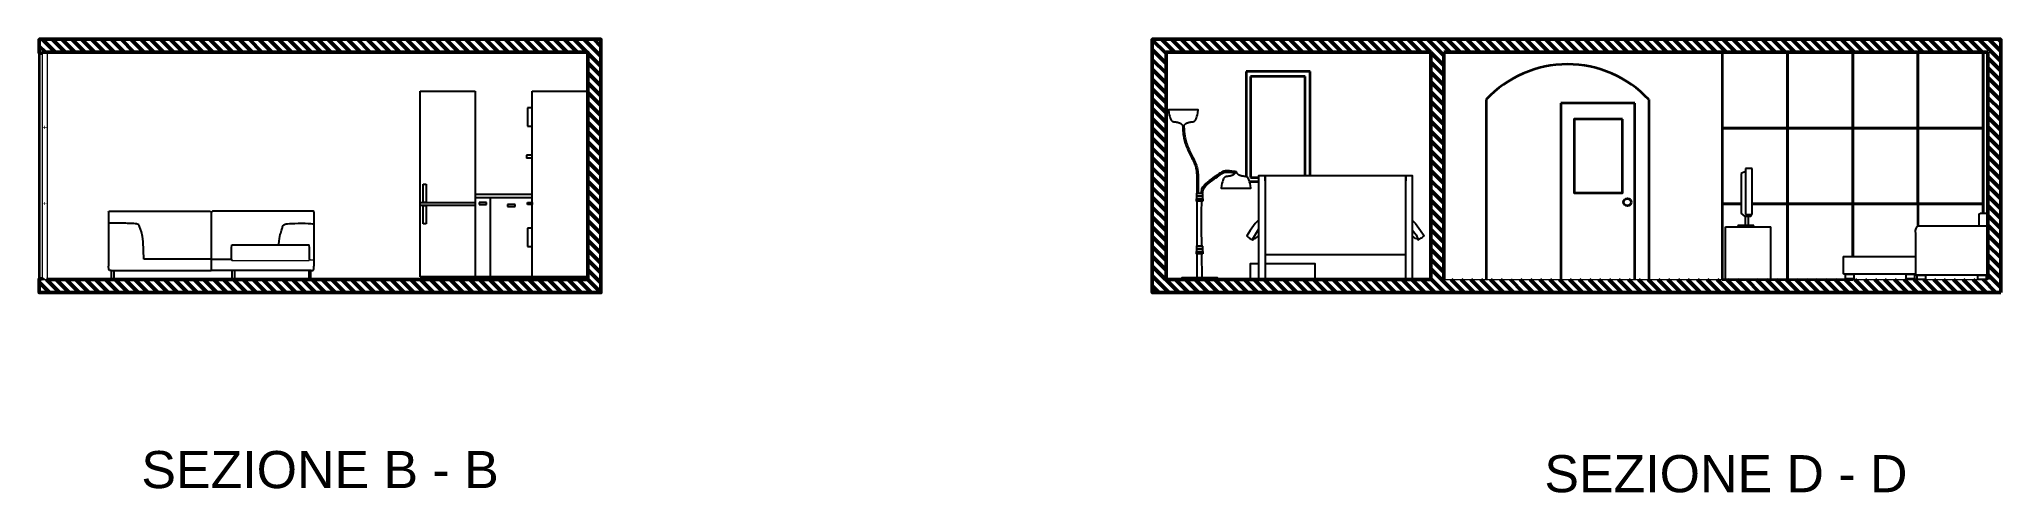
# Model space of a CAD drawing. Header units: metres. Extents: x -165 to 9389, y -108 to -28.
# Drawn here: x -2.67 to 18.46, y -108.18 to -103.29 of the extents above; entities that cross this region are included whole.
import ezdxf

# ---------------------------------------------------------------- set-up
doc = ezdxf.new("R2010")
doc.units = ezdxf.units.M
doc.header["$LTSCALE"] = 5
doc.header["$MEASUREMENT"] = 0
for name, color, linetype, lineweight in [('1. linee finestre', 6, 'Continuous', 18), ('1.Linee sezione', 3, 'Continuous', 50), ('2. linee secondo piano', 9, 'Continuous', 18), ('3. Linee normali', 7, 'Continuous', 35)]:
    doc.layers.add(name, color=color, linetype=linetype, lineweight=lineweight)
for name, color, linetype in [('A-ANNO-TEXT', 3, 'Continuous'), ('A-FURN', 8, 'Continuous'), ('MOBILI', 1, 'Continuous')]:
    doc.layers.add(name, color=color, linetype=linetype)
doc.styles.add('ARIAL', font='arial.ttf')
pattern_1 = [(315, (80.99502, -131.97779), (0.05303301, 0.05303301), [])]

msp = doc.modelspace()

# ---------------------------------------------------------------- texts
at = {"layer": 'A-ANNO-TEXT', "char_height": 0.4, "attachment_point": 1, "style": 'ARIAL'}
for s, width, insert in [('SEZIONE B - B', 6502.947168, (-1.5657, -107.728)), ('SEZIONE D - D', 6244.475403, (13.5462, -107.7724))]:
    msp.add_mtext_dynamic_manual_height_columns(s, width=width, gutter_width=1.2601, heights=[0], dxfattribs=dict(at, insert=insert))

# ---------------------------------------------------------------- blocks, each defined once
blk = doc.blocks.new('Sofa_left')
at = {"layer": 'MOBILI'}
for p, q in [((-7.387, -92.941), (-7.387, -93.592)), ((-7.309, -92.934), (-7.38, -92.934)), ((-7.297, -93.072), (-7.298, -92.944)), ((-6.643, -93.072), (-7.379, -93.072)), ((-6.61, -93.143), (-6.61, -93.592)), ((-6.61, -93.401), (-6.61, -93.584)), ((-5.833, -93.401), (-6.61, -93.401)), ((-6.6, -93.594), (-5.843, -93.594)), ((-5.833, -93.401), (-5.833, -93.584)), ((-7.377, -93.602), (-6.62, -93.602))]:
    blk.add_line(p, q, dxfattribs=at)
for points in [[(-6.6, -93.644), (-6.51, -93.644), (-6.51, -93.594), (-6.6, -93.594)], [(-5.858, -93.594), (-5.949, -93.594), (-5.949, -93.644), (-5.858, -93.644)], [(-7.372, -93.652), (-7.282, -93.652), (-7.282, -93.602), (-7.372, -93.602)], [(-6.63, -93.602), (-6.721, -93.602), (-6.721, -93.651), (-6.63, -93.651)]]:
    blk.add_lwpolyline(points, close=True, dxfattribs=at)
for centre, radius, start, end in [((-7.38, -92.942), 0.00768, 94.9921, 175.0079), ((-7.315, -92.951), 0.018, 23.9372, 72.1238), ((-7.377, -93.082), 0.0101, 97.2411, 166.8648), ((-6.689, -93.136), 0.0793, 356.2014, 53.8823), ((-7.377, -93.592), 0.01, 180, 270), ((-6.62, -93.592), 0.01, 270, 360), ((-6.6, -93.584), 0.01, 180, 270), ((-5.843, -93.584), 0.01, 270, 360)]:
    blk.add_arc(centre, radius, start, end, dxfattribs=at)
blk = doc.blocks.new('Bed_back')
at = {"layer": 'MOBILI'}
for p, q in [((-18.207, -90.194), (-18.248, -90.248)), ((-18.248, -90.248), (-18.268, -90.292)), ((-16.622, -90.46), (-18.133, -90.46)), ((-18.207, -90.73), (-18.137, -90.73))]:
    blk.add_line(p, q, dxfattribs=at)
for points in [[(-18.137, -90.194), (-18.137, -89.607), (-18.207, -89.607), (-18.207, -90.194)], [(-16.623, -89.665), (-16.623, -89.607), (-18.137, -89.607)], [(-16.556, -90.194), (-16.556, -89.607), (-16.623, -89.607), (-16.623, -90.194)], [(-18.207, -90.091), (-18.244, -90.124), (-18.297, -90.202), (-18.334, -90.259), (-18.33, -90.259), (-18.329, -90.263), (-18.319, -90.273), (-18.313, -90.276), (-18.305, -90.284), (-18.279, -90.299), (-18.27, -90.304), (-18.268, -90.292), (-18.256, -90.292), (-18.242, -90.287), (-18.207, -90.26)], [(-18.207, -90.194), (-18.207, -90.73)], [(-18.137, -90.73), (-18.137, -90.194)], [(-16.623, -90.194), (-16.623, -90.73), (-16.556, -90.73), (-16.556, -90.194)], [(-16.556, -90.087), (-16.515, -90.124), (-16.462, -90.202), (-16.425, -90.259), (-16.429, -90.259), (-16.429, -90.263), (-16.44, -90.273), (-16.445, -90.276), (-16.454, -90.284), (-16.479, -90.299), (-16.489, -90.304), (-16.49, -90.292), (-16.502, -90.292), (-16.517, -90.287), (-16.556, -90.257)], [(-16.49, -90.292), (-16.556, -90.184)], [(-16.623, -90.558), (-17.159, -90.558), (-17.159, -90.73), (-16.464, -90.73), (-16.464, -90.558), (-16.556, -90.558)]]:
    blk.add_lwpolyline(points, dxfattribs=at)

# ---------------------------------------------------------------- hatches: boundary and pattern name
at = {"layer": '1. linee finestre'}
for points in [[(-2.6339, -103.4475), (-2.6314, -103.4475), (-2.6314, -103.4334), (-2.6101, -103.4334), (-2.6101, -103.4475), (-2.6076, -103.4475), (-2.6076, -103.4309), (-2.6339, -103.4309)], [(-2.6076, -103.4475), (-2.6051, -103.4475), (-2.6051, -103.4334), (-2.5839, -103.4334), (-2.5839, -103.4475), (-2.5814, -103.4475), (-2.5814, -103.4309), (-2.6076, -103.4309)], [(-2.6339, -104.2244), (-2.6314, -104.2244), (-2.6314, -104.2385), (-2.6101, -104.2385), (-2.6101, -104.2244), (-2.6076, -104.2244), (-2.6076, -104.241), (-2.6339, -104.241)], [(-2.6339, -104.2577), (-2.6314, -104.2577), (-2.6314, -104.2435), (-2.6101, -104.2435), (-2.6101, -104.2577), (-2.6076, -104.2577), (-2.6076, -104.241), (-2.6339, -104.241)], [(-2.6076, -104.2244), (-2.6051, -104.2244), (-2.6051, -104.2385), (-2.5839, -104.2385), (-2.5839, -104.2244), (-2.5814, -104.2244), (-2.5814, -104.241), (-2.6076, -104.241)], [(-2.6076, -104.2577), (-2.6051, -104.2577), (-2.6051, -104.2435), (-2.5839, -104.2435), (-2.5839, -104.2577), (-2.5814, -104.2577), (-2.5814, -104.241), (-2.6076, -104.241)], [(-2.6339, -105.0445), (-2.6314, -105.0445), (-2.6314, -105.0587), (-2.6101, -105.0587), (-2.6101, -105.0445), (-2.6076, -105.0445), (-2.6076, -105.0612), (-2.6339, -105.0612)], [(-2.6339, -105.0778), (-2.6314, -105.0778), (-2.6314, -105.0637), (-2.6101, -105.0637), (-2.6101, -105.0778), (-2.6076, -105.0778), (-2.6076, -105.0612), (-2.6339, -105.0612)], [(-2.6076, -105.0445), (-2.6051, -105.0445), (-2.6051, -105.0587), (-2.5839, -105.0587), (-2.5839, -105.0445), (-2.5814, -105.0445), (-2.5814, -105.0612), (-2.6076, -105.0612)], [(-2.6076, -105.0778), (-2.6051, -105.0778), (-2.6051, -105.0637), (-2.5839, -105.0637), (-2.5839, -105.0778), (-2.5814, -105.0778), (-2.5814, -105.0612), (-2.6076, -105.0612)], [(-2.6339, -105.8647), (-2.6314, -105.8647), (-2.6314, -105.8788), (-2.6101, -105.8788), (-2.6101, -105.8647), (-2.6076, -105.8647), (-2.6076, -105.8813), (-2.6339, -105.8813)], [(-2.6076, -105.8647), (-2.6051, -105.8647), (-2.6051, -105.8788), (-2.5839, -105.8788), (-2.5839, -105.8647), (-2.5814, -105.8647), (-2.5814, -105.8813), (-2.6076, -105.8813)]]:
    msp.add_hatch(color=256, dxfattribs=at).paths.add_polyline_path(points, flags=0)
at = {"layer": '1.Linee sezione', "true_color": 0x939598}
h = msp.add_hatch(dxfattribs=at)
h.set_pattern_fill('ANSI31', color=252, scale=0.6, angle=-90, style=0)
h.set_pattern_definition(pattern_1)
edge = h.paths.add_edge_path()
edge.add_line((-2.6339, -105.8813), (-2.6339, -105.8713))
edge.add_line((-2.6339, -105.8713), (-2.6659, -105.8713))
edge.add_line((-2.6659, -105.8713), (-2.6659, -105.8813))
edge.add_line((-2.6659, -105.8813), (-2.6659, -106.0213))
edge.add_line((-2.6659, -106.0213), (3.3841, -106.0213))
edge.add_line((3.3841, -106.0213), (3.3841, -103.2913))
edge.add_line((3.3841, -103.2913), (-2.6659, -103.2913))
edge.add_line((-2.6659, -103.2913), (-2.6659, -103.4409))
edge.add_line((-2.6659, -103.4409), (-2.6339, -103.4409))
edge.add_line((-2.6339, -103.4309), (3.2441, -103.4313))
edge.add_line((3.2441, -103.4313), (3.2441, -105.8813))
edge.add_line((3.2441, -105.8813), (-2.5889, -105.8813))
h = msp.add_hatch(dxfattribs=at)
h.set_pattern_fill('ANSI31', color=252, scale=0.6, angle=-90, style=0)
h.paths.add_polyline_path([(18.4623, -106.0213), (18.4623, -103.2913), (9.3223, -103.2913), (9.3223, -106.0213)])
h.paths.add_polyline_path([(9.4723, -103.4313), (12.3223, -103.4313), (12.3223, -105.8813), (9.4723, -105.8813)], flags=16)
h.paths.add_polyline_path([(12.4623, -105.8813), (12.4623, -103.4313), (18.3223, -103.4313), (18.3223, -105.8813)], flags=16)
at = {"layer": '2. linee secondo piano'}
h = msp.add_hatch(dxfattribs=at)
h.set_pattern_fill('ANSI31', color=256, scale=0.6, angle=-90)
h.set_pattern_definition(pattern_1)
h.paths.add_polyline_path([(3.3841, -106.0213), (3.3841, -103.2913), (-2.6659, -103.2913), (-2.6659, -103.4409), (-2.6339, -103.4409), (-2.6339, -103.4309), (3.2441, -103.4313), (3.2441, -105.8813), (-2.5889, -105.8813), (-2.6339, -105.8813), (-2.6339, -105.8713), (-2.6659, -105.8713), (-2.6659, -105.8813), (-2.6659, -106.0213)])

# ---------------------------------------------------------------- linework, layer by layer
at = {"layer": '1. linee finestre'}
for p, q in [((-2.6339, -103.4309), (-2.6339, -103.5233)), ((-2.6339, -103.4309), (-2.6339, -103.4409)), ((-2.6339, -103.4309), (-2.5814, -103.4309)), ((-2.6339, -103.5233), (-2.6339, -103.8889)), ((-2.5814, -103.4309), (-2.5814, -103.5233)), ((-2.5814, -103.5233), (-2.5814, -103.773)), ((-2.6339, -103.8889), (-2.6339, -104.241)), ((-2.5814, -103.773), (-2.5814, -103.889)), ((-2.5814, -103.889), (-2.5814, -104.241)), ((-2.6339, -104.241), (-2.6339, -104.7091)), ((-2.5814, -104.241), (-2.5814, -104.5931)), ((-2.6339, -104.7091), (-2.6339, -105.0612)), ((-2.5814, -104.5931), (-2.5814, -104.7091)), ((-2.5814, -104.7091), (-2.5814, -105.0612)), ((-2.6339, -105.0612), (-2.6339, -105.8813)), ((-2.5814, -105.0612), (-2.5814, -105.4133)), ((-2.5814, -105.4133), (-2.5814, -105.5293)), ((-2.5814, -105.5293), (-2.5814, -105.8813)), ((-2.6339, -105.8713), (-2.6339, -105.8813)), ((-2.6339, -105.8813), (-2.5814, -105.8813))]:
    msp.add_line(p, q, dxfattribs=at)
at = {"layer": '1. linee finestre', "color": 1}
for p, q in [((-0.5914, -105.6737), (0.2421, -105.6737)), ((0.244, -105.6673), (0.2935, -105.6673))]:
    msp.add_line(p, q, dxfattribs=at)
at = {"layer": '1. linee finestre', "color": 3}
msp.add_line((12.4623, -105.8813), (18.3223, -105.8813), dxfattribs=at)
at = {"layer": '1.Linee sezione'}
for p, q in [((12.4623, -105.8813), (12.4623, -103.4313)), ((12.4623, -103.4313), (18.3223, -103.4313)), ((18.3223, -105.8813), (18.3223, -103.4313))]:
    msp.add_line(p, q, dxfattribs=at)
at = {"layer": '1.Linee sezione', "flags": 128}
msp.add_lwpolyline([(-2.6339, -105.8813), (-2.6339, -105.8713), (-2.6659, -105.8713), (-2.6659, -105.8813), (-2.6659, -106.0213), (3.3841, -106.0213), (3.3841, -103.2913), (-2.6659, -103.2913), (-2.6659, -103.4409), (-2.6339, -103.4409)], dxfattribs=at)
at = {"layer": '1.Linee sezione'}
for points in [[(18.4623, -106.0213), (18.4623, -103.2913), (9.3223, -103.2913), (9.3223, -106.0213)], [(9.4723, -103.4313), (12.3223, -103.4313), (12.3223, -105.8813), (9.4723, -105.8813)]]:
    msp.add_lwpolyline(points, close=True, dxfattribs=at)
msp.add_lwpolyline([(-2.6339, -103.4309), (3.2441, -103.4313), (3.2441, -105.8813), (-2.5889, -105.8813)], dxfattribs=at)
at = {"layer": '3. Linee normali'}
for p, q in [((-2.6659, -103.4409), (-2.6659, -105.8713)), ((16.1648, -103.4333), (15.4623, -103.4333)), ((16.8673, -103.4333), (16.1648, -103.4333)), ((17.5698, -103.4333), (16.8673, -103.4333)), ((18.2723, -103.4333), (17.5698, -103.4333)), ((12.9203, -103.9424), (12.9203, -105.8813)), ((12.9203, -103.9424), (12.9203, -105.8813)), ((14.6698, -103.9424), (14.6698, -105.8813)), ((15.4623, -105.8813), (16.1648, -105.8813)), ((16.1648, -105.8813), (16.8673, -105.8813))]:
    msp.add_line(p, q, dxfattribs=at)
at = {"layer": '3. Linee normali', "color": 6}
for p, q in [((15.4623, -103.4333), (15.4623, -104.2493)), ((16.1648, -103.4333), (16.1648, -104.2493)), ((16.1648, -104.2493), (16.1648, -103.4333)), ((16.8673, -104.2493), (16.8673, -103.4333)), ((16.8673, -103.4333), (16.8673, -104.2493)), ((17.5698, -103.4333), (17.5698, -104.2493)), ((17.5698, -104.2493), (17.5698, -103.4333)), ((18.2723, -103.4313), (18.2723, -105.1637)), ((18.2723, -104.2493), (18.2723, -103.4333)), ((10.3336, -103.64), (10.3336, -104.772)), ((11.0221, -103.64), (10.3336, -103.64)), ((10.971, -103.6943), (10.3815, -103.6943)), ((10.3815, -103.6943), (10.3815, -104.7807)), ((10.971, -104.3463), (10.971, -103.6943)), ((11.0221, -104.7588), (11.0221, -103.64)), ((14.5223, -103.9813), (13.7223, -103.9813)), ((13.7223, -103.9813), (13.7223, -105.8813)), ((14.5223, -105.8813), (14.5223, -103.9813)), ((10.971, -104.7588), (10.971, -104.3463)), ((15.4623, -104.2493), (15.4623, -105.0653)), ((16.1648, -104.2493), (15.4623, -104.2493)), ((15.4623, -104.2493), (16.1648, -104.2493)), ((16.1648, -104.2493), (16.1648, -105.0653)), ((16.8673, -104.2493), (16.1648, -104.2493)), ((16.1648, -105.0653), (16.1648, -104.2493)), ((16.1648, -104.2493), (16.8673, -104.2493)), ((16.8673, -105.0653), (16.8673, -104.2493)), ((16.8673, -104.2493), (16.8673, -105.0653)), ((17.5698, -104.2493), (16.8673, -104.2493)), ((16.8673, -104.2493), (17.5698, -104.2493)), ((17.5698, -104.2493), (17.5698, -105.0653)), ((18.2723, -104.2493), (17.5698, -104.2493)), ((17.5698, -105.0653), (17.5698, -104.2493)), ((17.5698, -104.2493), (18.2723, -104.2493)), ((18.2723, -105.0653), (18.2723, -104.2493)), ((10.3815, -104.7807), (10.4719, -104.7807)), ((10.3711, -104.826), (10.4719, -104.826)), ((15.4623, -105.0653), (15.4623, -105.8813)), ((15.4623, -105.0653), (15.6677, -105.0653)), ((15.6677, -105.0653), (15.4623, -105.0653)), ((16.1648, -105.0653), (15.7843, -105.0653)), ((15.7843, -105.0653), (16.1648, -105.0653)), ((16.1648, -105.0653), (16.1648, -105.8813)), ((16.8673, -105.0653), (16.1648, -105.0653)), ((16.1648, -105.8813), (16.1648, -105.0653)), ((16.1648, -105.0653), (16.8673, -105.0653)), ((17.5698, -105.0653), (16.8673, -105.0653)), ((16.8673, -105.0653), (17.5698, -105.0653)), ((16.8673, -105.631), (16.8673, -105.0653)), ((16.8673, -105.0653), (16.8673, -105.631)), ((18.2723, -105.0653), (17.5698, -105.0653)), ((17.5698, -105.0653), (18.2723, -105.0653)), ((17.5698, -105.0653), (17.5698, -105.3059)), ((18.2723, -105.1637), (18.2723, -105.0653))]:
    msp.add_line(p, q, dxfattribs=at)
msp.add_lwpolyline([(14.3868, -104.1544), (13.8679, -104.1544), (13.8679, -104.9475), (14.3868, -104.9475)], close=True, dxfattribs=at)
msp.add_circle((14.4406, -105.047), 0.0408, dxfattribs=at)
at = {"layer": '3. Linee normali'}
msp.add_arc((13.795, -104.7545), 1.1936, 42.87312, 137.12688, dxfattribs=at)
at = {"layer": 'A-FURN', "color": 1}
for p, q in [((15.7123, -104.7155), (15.6677, -104.7398)), ((15.6677, -104.7397), (15.6677, -105.1652)), ((15.7123, -104.6858), (15.7123, -105.1813)), ((15.7843, -104.6858), (15.7123, -104.6858)), ((15.7843, -105.1813), (15.7843, -104.6858)), ((15.7102, -105.2024), (15.6677, -105.1652)), ((15.7709, -105.2024), (15.7102, -105.2024)), ((15.7102, -105.2024), (15.7102, -105.2969)), ((15.7123, -105.1813), (15.7843, -105.1813)), ((15.7406, -105.2024), (15.7406, -105.2969)), ((15.7709, -105.1813), (15.7709, -105.2024)), ((15.4965, -105.3113), (15.9865, -105.3113)), ((15.4965, -105.8813), (15.4965, -105.3113)), ((15.7102, -105.2969), (15.6314, -105.2969)), ((15.6314, -105.2969), (15.6314, -105.3113)), ((15.6314, -105.3113), (15.8027, -105.3113)), ((15.8027, -105.2969), (15.7102, -105.2969)), ((15.8027, -105.3113), (15.8027, -105.2969)), ((15.9865, -105.8813), (15.9865, -105.3113))]:
    msp.add_line(p, q, dxfattribs=at)
at = {"layer": 'MOBILI'}
for p, q in [((1.4357, -103.8513), (2.0307, -103.8513)), ((1.4357, -105.8513), (1.4357, -103.8513)), ((2.0307, -103.8513), (2.0307, -105.8513)), ((2.6441, -104.4063), (2.6441, -103.8513)), ((2.6441, -103.8513), (3.2441, -103.8513)), ((3.2441, -103.8513), (3.2441, -104.4063)), ((2.6441, -104.0288), (2.5941, -104.0288)), ((2.5941, -104.0288), (2.5941, -104.2288)), ((2.5941, -104.2288), (2.6441, -104.2288)), ((2.6441, -104.5413), (2.5836, -104.5413)), ((2.5836, -104.5413), (2.5836, -104.5713)), ((2.6441, -104.5713), (2.5836, -104.5713)), ((2.6441, -105.8513), (2.6441, -104.4063)), ((3.2441, -104.4063), (3.2441, -105.8513)), ((10.2267, -104.7163), (10.2249, -104.7285)), ((12.0529, -104.7588), (12.0529, -104.8162)), ((1.4707, -104.8513), (1.5007, -104.8513)), ((1.4707, -105.0513), (1.4707, -104.8513)), ((1.5007, -104.8513), (1.5007, -105.0513)), ((2.6441, -104.9633), (2.0307, -104.9633)), ((2.6441, -105.0013), (2.0307, -105.0013)), ((2.1947, -105.0013), (2.0307, -105.0013)), ((2.1947, -105.8513), (2.1947, -105.0013)), ((1.4357, -105.0513), (2.0307, -105.0513)), ((1.4357, -105.0813), (1.4357, -105.0513)), ((2.0307, -105.0813), (1.4357, -105.0813)), ((1.5007, -105.0513), (1.4707, -105.0513)), ((1.4707, -105.0813), (1.5007, -105.0813)), ((1.4707, -105.2813), (1.4707, -105.0813)), ((1.5007, -105.0813), (1.5007, -105.2813)), ((2.0307, -105.0513), (2.0307, -105.0813)), ((2.0727, -105.0513), (2.0727, -105.0713)), ((2.1527, -105.0513), (2.0727, -105.0513)), ((2.0727, -105.0713), (2.1527, -105.0713)), ((2.1527, -105.0713), (2.1527, -105.0513)), ((2.3791, -105.0728), (2.3791, -105.0928)), ((2.4591, -105.0728), (2.3791, -105.0728)), ((2.3791, -105.0928), (2.4591, -105.0928)), ((2.4591, -105.0928), (2.4591, -105.0728)), ((2.5941, -105.0713), (2.5941, -105.0513)), ((2.5941, -105.0513), (2.6441, -105.0513)), ((2.6441, -105.0713), (2.5941, -105.0713)), ((2.6441, -105.0513), (2.6441, -105.0713)), ((1.5007, -105.2813), (1.4707, -105.2813)), ((2.6441, -105.3263), (2.5941, -105.3263)), ((2.5941, -105.3263), (2.5941, -105.5263)), ((2.5941, -105.5263), (2.6441, -105.5263)), ((2.0307, -105.8513), (1.4357, -105.8513)), ((1.4558, -105.8813), (1.4558, -105.8513)), ((2.6441, -105.8513), (2.0307, -105.8513)), ((3.2441, -105.8513), (2.6441, -105.8513)), ((3.224, -105.8513), (3.224, -105.8813)), ((3.224, -105.8813), (1.4558, -105.8813))]:
    msp.add_line(p, q, dxfattribs=at)
at = {"layer": 'MOBILI', "color": 1}
for p, q in [((-1.9198, -105.1532), (-1.9175, -105.1473)), ((-1.9198, -105.1532), (-1.9198, -105.7362)), ((-1.9175, -105.1473), (-1.9103, -105.1453)), ((-1.9103, -105.1453), (-0.8252, -105.1453)), ((-0.8252, -105.1453), (-0.8132, -105.1549)), ((-0.8132, -105.1549), (-0.8132, -105.6681)), ((0.2935, -105.1532), (0.2935, -105.7362)), ((-0.5952, -105.5409), (-0.5914, -105.5051)), ((-0.5952, -105.661), (-0.5952, -105.5409)), ((0.2459, -105.5409), (0.2421, -105.5051)), ((0.2459, -105.661), (0.2459, -105.5409)), ((-1.9175, -105.7694), (-1.9198, -105.7362)), ((-1.9099, -105.7835), (-1.9175, -105.7694)), ((-1.8895, -105.783), (-1.9099, -105.7835)), ((-1.8895, -105.783), (-0.8132, -105.783)), ((-0.8117, -105.661), (-1.5389, -105.661)), ((-0.8147, -105.661), (-0.5952, -105.661)), ((-0.8132, -105.6681), (-0.8132, -105.783)), ((0.2632, -105.783), (-0.8132, -105.783)), ((-0.5952, -105.661), (-0.5914, -105.6737)), ((0.2459, -105.661), (0.2421, -105.6737)), ((0.2632, -105.783), (0.2836, -105.7835)), ((0.2836, -105.7835), (0.2912, -105.7694)), ((0.2912, -105.7694), (0.2935, -105.7362))]:
    msp.add_line(p, q, dxfattribs=at)
at = {"layer": 'MOBILI'}
for points in [[(9.6575, -104.0535), (9.4967, -104.0535), (9.5016, -104.0853), (9.5063, -104.106), (9.5107, -104.1233), (9.5149, -104.1374), (9.5189, -104.1488), (9.5231, -104.1578), (9.5273, -104.1647), (9.5319, -104.1701), (9.5368, -104.1741), (9.5421, -104.177), (9.5477, -104.1791), (9.5534, -104.1804), (9.5594, -104.1813), (9.5654, -104.1818), (9.5715, -104.1823), (9.5775, -104.1828), (9.5835, -104.1836), (9.5894, -104.1847), (9.5951, -104.186), (9.6008, -104.1875), (9.6063, -104.1892), (9.6117, -104.1911), (9.6169, -104.1932), (9.6219, -104.1953), (9.6267, -104.1976), (9.6313, -104.2001), (9.6355, -104.2028), (9.6393, -104.2059), (9.6425, -104.2094), (9.6451, -104.2134), (9.6471, -104.218), (9.6481, -104.2229), (9.6575, -104.2229), (9.6668, -104.2229), (9.6679, -104.218), (9.6698, -104.2134), (9.6724, -104.2094), (9.6756, -104.2059), (9.6794, -104.2028), (9.6836, -104.2001), (9.6882, -104.1976), (9.693, -104.1953), (9.698, -104.1932), (9.7032, -104.1911), (9.7086, -104.1892), (9.7141, -104.1875), (9.7198, -104.186), (9.7255, -104.1847), (9.7314, -104.1836), (9.7374, -104.1828), (9.7434, -104.1823), (9.7495, -104.1818), (9.7555, -104.1813), (9.7615, -104.1804), (9.7672, -104.1791), (9.7728, -104.177), (9.7781, -104.1741), (9.783, -104.1701), (9.7876, -104.1647), (9.7918, -104.1578), (9.796, -104.1488), (9.8, -104.1374), (9.8042, -104.1233), (9.8086, -104.106), (9.8133, -104.0853), (9.8182, -104.0535)], [(10.2249, -104.8979), (10.3856, -104.8979), (10.3807, -104.8661), (10.376, -104.8453), (10.3717, -104.828), (10.3675, -104.8139), (10.3634, -104.8025), (10.3593, -104.7936), (10.355, -104.7866), (10.3505, -104.7813), (10.3455, -104.7772), (10.3403, -104.7743), (10.3347, -104.7723), (10.3289, -104.7709), (10.323, -104.77), (10.317, -104.7695), (10.3109, -104.769), (10.3049, -104.7685), (10.2989, -104.7677), (10.293, -104.7666), (10.2872, -104.7653), (10.2816, -104.7638), (10.2761, -104.7621), (10.2707, -104.7602), (10.2655, -104.7582), (10.2605, -104.756), (10.2556, -104.7537), (10.2511, -104.7513), (10.2468, -104.7485), (10.2431, -104.7454), (10.2398, -104.7419), (10.2372, -104.7379), (10.2353, -104.7333), (10.2343, -104.7285), (10.2249, -104.7285), (10.2155, -104.7285), (10.2145, -104.7333), (10.2126, -104.7379), (10.21, -104.7419), (10.2068, -104.7454), (10.203, -104.7485), (10.1988, -104.7513), (10.1942, -104.7537), (10.1894, -104.756), (10.1843, -104.7582), (10.1791, -104.7602), (10.1738, -104.7621), (10.1682, -104.7638), (10.1626, -104.7653), (10.1568, -104.7666), (10.1509, -104.7677), (10.145, -104.7685), (10.1389, -104.769), (10.1329, -104.7695), (10.1268, -104.77), (10.1209, -104.7709), (10.1151, -104.7723), (10.1096, -104.7743), (10.1043, -104.7772), (10.0994, -104.7813), (10.0948, -104.7866), (10.0905, -104.7936), (10.0864, -104.8025), (10.0823, -104.8139), (10.0782, -104.828), (10.0738, -104.8453), (10.0691, -104.8661), (10.0642, -104.8979)], [(9.8688, -104.9547), (9.7979, -104.9547), (9.7979, -104.9756), (9.8007, -104.9818), (9.866, -104.9818), (9.8688, -104.9758)], [(9.866, -104.9818), (9.8007, -104.9818), (9.8007, -105.01), (9.866, -105.01)], [(9.8688, -105.037), (9.7979, -105.037), (9.7979, -105.0162), (9.8007, -105.01), (9.866, -105.01), (9.8688, -105.0159)], [(9.8688, -105.5226), (9.7979, -105.5226), (9.7979, -105.5434), (9.8007, -105.5496), (9.866, -105.5496), (9.8688, -105.5437)], [(9.8688, -105.6049), (9.7979, -105.6049), (9.7979, -105.5841), (9.8007, -105.5778), (9.866, -105.5778), (9.8688, -105.5838)], [(9.866, -105.5496), (9.8007, -105.5496), (9.8007, -105.5778), (9.866, -105.5778)], [(10.0305, -105.8813), (10.0251, -105.8614), (9.6423, -105.8614), (9.6368, -105.8813)]]:
    msp.add_lwpolyline(points, close=True, dxfattribs=at)
for points in [[(9.6504, -104.2229), (9.6505, -104.2291, 0.0042483), (9.6505, -104.2294), (9.6507, -104.237, 0.0034397), (9.6507, -104.2372), (9.6511, -104.2461, 0.0031149), (9.6511, -104.2463), (9.6516, -104.2562, 0.0030353), (9.6517, -104.2564), (9.6524, -104.2673, 0.0031096), (9.6524, -104.2675), (9.6533, -104.279, 0.0033022), (9.6533, -104.2792), (9.6544, -104.2914, 0.0036041), (9.6545, -104.2916), (9.6558, -104.3041, 0.0040366), (9.6558, -104.3043), (9.6574, -104.3171, 0.0045912), (9.6574, -104.3174), (9.6593, -104.3303, 0.005135), (9.6593, -104.3306), (9.6615, -104.3437, 0.0056436), (9.6615, -104.3441), (9.664, -104.3574, 0.0061158), (9.6641, -104.3578), (9.6669, -104.3712, 0.00655), (9.667, -104.3717), (9.6703, -104.3853, 0.0069445), (9.6704, -104.3858), (9.6741, -104.3996, 0.0072974), (9.6743, -104.4001), (9.6785, -104.4141, 0.0074152), (9.6786, -104.4145), (9.6833, -104.4287, 0.0067907), (9.6835, -104.4291), (9.6887, -104.4434, 0.0060846), (9.6888, -104.4438), (9.6944, -104.4582, 0.0054786), (9.6946, -104.4585), (9.7006, -104.4729, 0.0049558), (9.7007, -104.4732), (9.707, -104.4875, 0.0045029), (9.7071, -104.4878), (9.7137, -104.5021, 0.0041088), (9.7138, -104.5023), (9.7206, -104.5164, 0.0037644), (9.7207, -104.5166), (9.7277, -104.5306, 0.0032709), (9.7278, -104.5307), (9.7349, -104.5444, 0.0020202), (9.7349, -104.5446), (9.742, -104.558, 0.000537), (9.7421, -104.5581), (9.7491, -104.5713), (9.7559, -104.5843), (9.7624, -104.597), (9.7685, -104.6094), (9.7741, -104.6216), (9.7791, -104.6336), (9.7836, -104.6455), (9.7874, -104.6573), (9.7907, -104.6692), (9.7936, -104.6813), (9.796, -104.6937), (9.798, -104.7064), (9.7997, -104.7197), (9.801, -104.7335), (9.802, -104.748), (9.8028, -104.7635), (9.8033, -104.7801), (9.8036, -104.7981), (9.8038, -104.8179), (9.8039, -104.8396), (9.8039, -104.8634), (9.8039, -104.8898), (9.8038, -104.92), (9.8037, -104.9547)], [(9.8479, -104.9547), (9.8564, -104.9102, -0.0582593), (9.8576, -104.9066), (9.8688, -104.8815, -0.0771242), (9.8716, -104.8774), (9.8853, -104.862, -0.0271343), (9.8865, -104.8608), (9.9026, -104.8463, -0.0083438), (9.903, -104.846), (9.9209, -104.831, -0.0060525), (9.9212, -104.8307), (9.9402, -104.8155, -0.0045675), (9.9405, -104.8153), (9.96, -104.8003, -0.0035438), (9.9602, -104.8001), (9.9796, -104.7856, -0.0027972), (9.9798, -104.7855), (9.9985, -104.7718, -0.0022171), (9.9986, -104.7717), (10.016, -104.7593, -0.0017229), (10.0161, -104.7592), (10.0314, -104.7484, -0.0014666), (10.0315, -104.7483), (10.0444, -104.7393, -0.0022978), (10.0445, -104.7393), (10.0551, -104.732, -0.0039072), (10.0553, -104.7319), (10.064, -104.7261, -0.0062905), (10.0644, -104.7259), (10.0716, -104.7214, -0.0095229), (10.0721, -104.7211), (10.0781, -104.7176, -0.0131531), (10.0789, -104.7172), (10.0841, -104.7146, -0.0157071), (10.085, -104.7141), (10.0898, -104.7121, -0.0150819), (10.0907, -104.7117), (10.0954, -104.71, -0.0159656), (10.0964, -104.7097), (10.1016, -104.7082, -0.0283117), (10.1034, -104.7078), (10.1101, -104.7067, -0.0276401), (10.1119, -104.7064), (10.1212, -104.7059, -0.0196887), (10.1225, -104.7059), (10.1358, -104.7062, -0.012795), (10.1366, -104.7062), (10.1551, -104.7075, -0.0082777), (10.1556, -104.7076), (10.1804, -104.7102, -0.0054881), (10.1807, -104.7102), (10.213, -104.7144, -0.0037548), (10.2132, -104.7144), (10.2267, -104.7163)]]:
    msp.add_lwpolyline(points, format="xyb", dxfattribs=at)
for points in [[(9.664, -104.2229), (9.664, -104.2291), (9.6642, -104.2367), (9.6646, -104.2456), (9.6651, -104.2555), (9.6659, -104.2664), (9.6668, -104.2779), (9.6679, -104.29), (9.6692, -104.3025), (9.6708, -104.3152), (9.6726, -104.3282), (9.6748, -104.3413), (9.6772, -104.3546), (9.6801, -104.368), (9.6834, -104.3817), (9.6871, -104.3955), (9.6913, -104.4096), (9.696, -104.4237), (9.7012, -104.438), (9.7068, -104.4524), (9.7128, -104.4668), (9.7192, -104.4811), (9.7257, -104.4954), (9.7325, -104.5095), (9.7395, -104.5234), (9.7466, -104.5371), (9.7537, -104.5506), (9.7607, -104.5639), (9.7676, -104.5769), (9.7742, -104.5899), (9.7804, -104.6026), (9.7863, -104.6153), (9.7915, -104.6278), (9.7962, -104.6403), (9.8002, -104.6527), (9.8038, -104.6653), (9.8068, -104.678), (9.8093, -104.691), (9.8114, -104.7043), (9.8131, -104.7181), (9.8144, -104.7324), (9.8155, -104.7472), (9.8163, -104.763), (9.8168, -104.7798), (9.8172, -104.7981), (9.8174, -104.8179), (9.8174, -104.8397), (9.8174, -104.8636), (9.8174, -104.89), (9.8173, -104.9202), (9.8172, -104.9547)], [(9.8645, -104.9547), (9.8724, -104.9132), (9.8837, -104.8882), (9.8974, -104.8729), (9.9135, -104.8584), (9.9314, -104.8434), (9.9504, -104.8282), (9.9699, -104.8132), (9.9894, -104.7986), (10.0081, -104.785), (10.0255, -104.7725), (10.0408, -104.7617), (10.0537, -104.7527), (10.0643, -104.7454), (10.073, -104.7397), (10.0802, -104.7352), (10.0862, -104.7317), (10.0914, -104.7291), (10.0962, -104.727), (10.101, -104.7253), (10.1061, -104.7238), (10.1128, -104.7227), (10.1222, -104.7222), (10.1355, -104.7224), (10.1539, -104.7238), (10.1786, -104.7264), (10.2109, -104.7305), (10.215, -104.7311)], [(9.8035, -105.037), (9.8034, -105.1048), (9.8032, -105.2236), (9.8028, -105.3841), (9.8025, -105.5226)], [(9.8553, -105.5226), (9.8535, -105.3226), (9.8542, -105.1526), (9.8576, -105.037)], [(9.8024, -105.6049), (9.8018, -105.8611)], [(9.8606, -105.8614), (9.8564, -105.6049)]]:
    msp.add_lwpolyline(points, dxfattribs=at)
at = {"layer": 'MOBILI', "color": 1}
for points in [[(0.2935, -105.1532), (0.2912, -105.1473), (0.284, -105.1453), (-0.8011, -105.1453), (-0.8132, -105.1549)], [(-1.5389, -105.661), (-1.5455, -105.4707), (-1.5532, -105.4155), (-1.5651, -105.3671), (-1.5841, -105.3098), (-1.5888, -105.2998), (-1.592, -105.2944), (-1.594, -105.2922), (-1.5988, -105.2881), (-1.6016, -105.2863), (-1.6096, -105.2833), (-1.6152, -105.2821), (-1.6208, -105.2809), (-1.6284, -105.2799), (-1.646, -105.2782), (-1.656, -105.2774), (-1.6689, -105.2768), (-1.6817, -105.2762), (-1.6976, -105.2757), (-1.7134, -105.2751), (-1.7313, -105.2748), (-1.7492, -105.2744), (-1.7586, -105.2731), (-1.9045, -105.2718), (-1.9198, -105.2717)], [(-0.0836, -105.5051), (-0.0834, -105.5009), (-0.0804, -105.466), (-0.0769, -105.438), (-0.0731, -105.4155), (-0.0691, -105.3971), (-0.0651, -105.3813), (-0.0612, -105.3671), (-0.0575, -105.354), (-0.0539, -105.3422), (-0.0505, -105.3315), (-0.0471, -105.322), (-0.0438, -105.3135), (-0.0407, -105.3061), (-0.0375, -105.2998), (-0.0343, -105.2944), (-0.0303, -105.29), (-0.0247, -105.2863), (-0.0168, -105.2833), (-0.0056, -105.2809), (0.0096, -105.279), (0.0297, -105.2774), (0.0554, -105.2762), (0.0871, -105.2751), (0.1229, -105.2744), (0.1605, -105.2741), (0.1975, -105.2745), (0.2317, -105.2756), (0.2606, -105.2776), (0.282, -105.2806), (0.2935, -105.2849)], [(-0.5914, -105.5051), (0.2422, -105.5052)], [(-1.8631, -105.783), (-1.8631, -105.8813), (-1.8861, -105.8813), (-1.8861, -105.783)], [(-0.5634, -105.783), (-0.5634, -105.8813), (-0.5868, -105.8813), (-0.5868, -105.783)], [(0.2391, -105.783), (0.2391, -105.8813), (0.2598, -105.8813), (0.2598, -105.783)]]:
    msp.add_lwpolyline(points, dxfattribs=at)

# ---------------------------------------------------------------- block references
at = {"layer": '1.Linee sezione', "xscale": -1}
for name, p in [('Bed_back', (-6.0842, -15.1514)), ('Sofa_left', (10.9322, -12.2298))]:
    msp.add_blockref(name, p, dxfattribs=at)

msp.set_redraw_order([(e.dxf.handle, doc.entitydb.next_handle()) for e in msp.query("TEXT MTEXT ATTDEF DIMENSION ARC_DIMENSION")])  # texts and dimensions are drawn at this point

doc.saveas('drawing.dxf')
